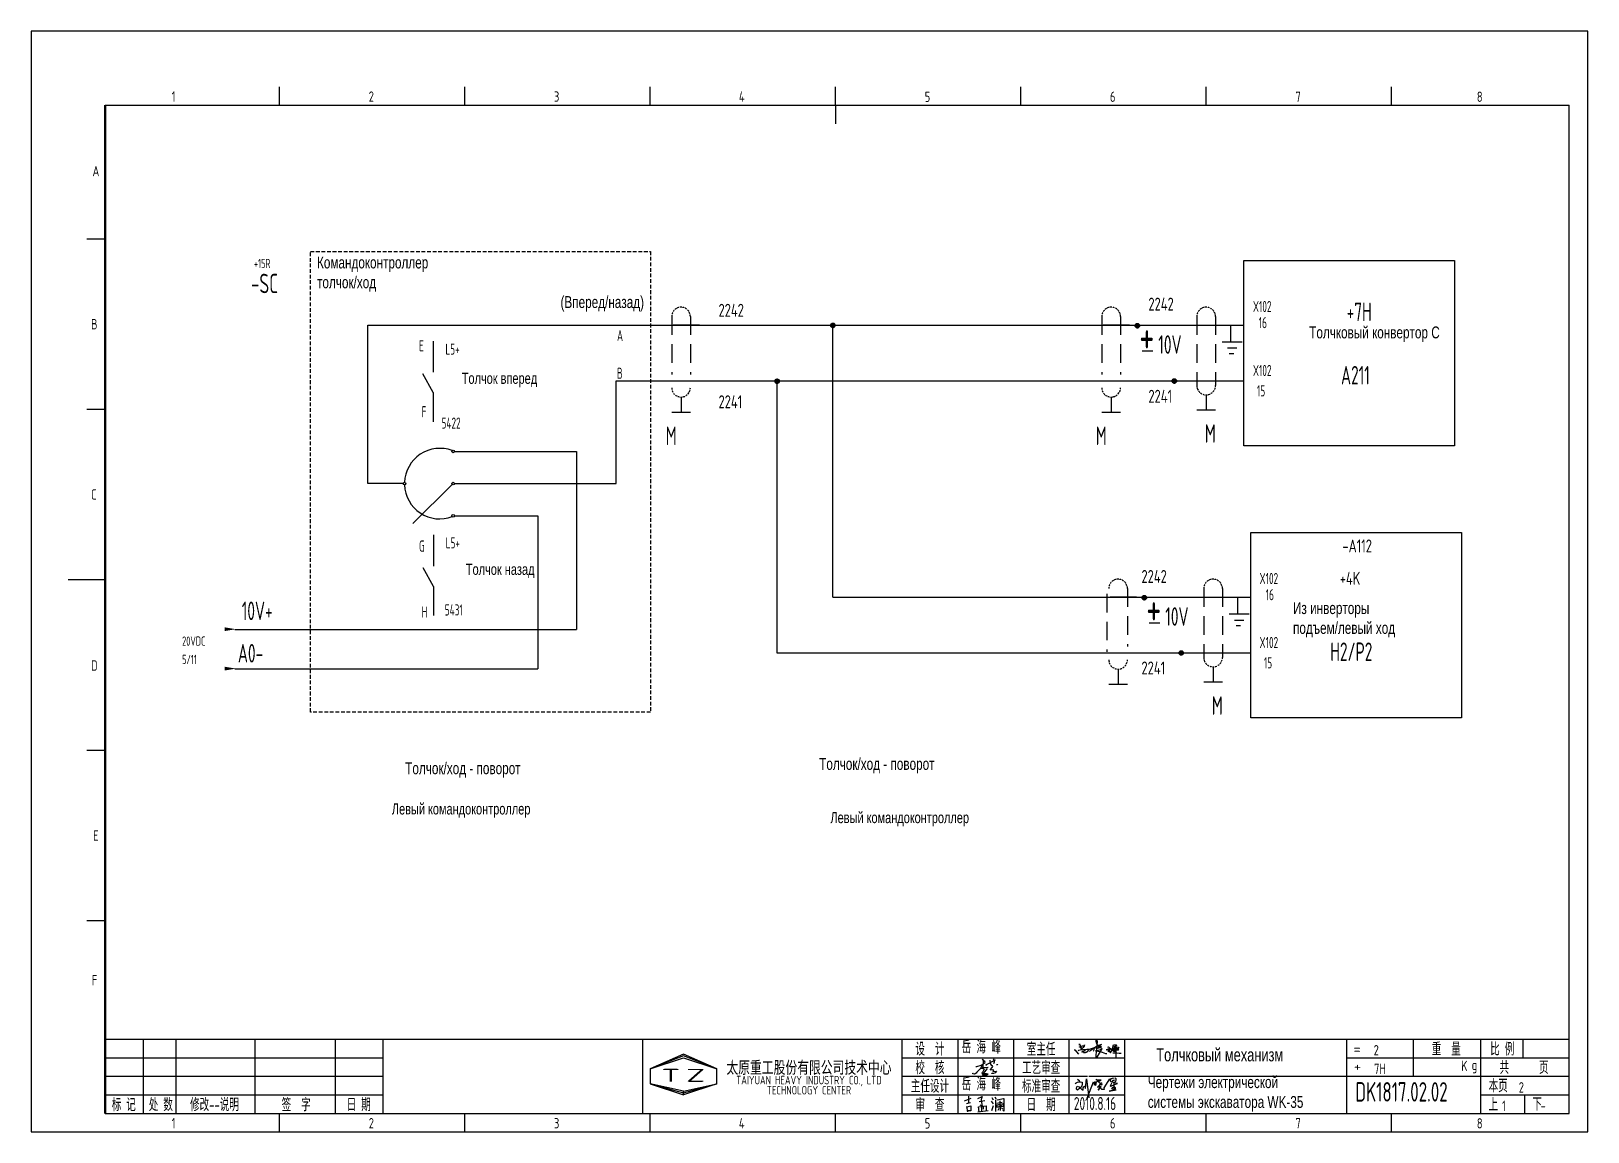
# Model space of a CAD drawing. Extents: x -1765 to 7249, y -2624 to 2092.
# Drawn here: x 644.8 to 1064.8, y -541.9 to -244.9 of the extents above; entities that cross this region are included whole.
import ezdxf
from ezdxf.enums import TextEntityAlignment as Align

# ---------------------------------------------------------------- set-up
doc = ezdxf.new("R2010")
doc.units = 0
doc.header["$LTSCALE"] = 2
doc.linetypes.add('DASHDOT', pattern=[1, 0.5, -0.25, 0, -0.25])
doc.linetypes.add('DASHED2', pattern=[0.375, 0.25, -0.125])
doc.layers.get('0').update_dxf_attribs({"linetype": 'CONTINUOUS'})
for name, color, linetype in [('01', 7, 'CONTINUOUS'), ('11', 3, 'CONTINUOUS'), ('CONTINUOUS', 7, 'CONTINUOUS'), ('DASHED', 2, 'DASHED2')]:
    doc.layers.add(name, color=color, linetype=linetype)
doc.styles.add('ROMAN', font='ROMANC.shx', dxfattribs={"width": 0.7, "height": 0.7})
doc.styles.add('ROMANS', font='romans', dxfattribs={"width": 0.67, "bigfont": 'hzlib'})
doc.styles.get("Standard").update_dxf_attribs({"font": 'isocp.shx', "width": 0.707, "bigfont": 'dfst.shx'})

msp = doc.modelspace()

# ---------------------------------------------------------------- texts
at = {"linetype": 'DASHED2', "ltscale": 2, "attachment_point": 1}
for s, insert, char_height, width in [('{\\fArial|b0|i0|c204|p34;\\H0.9167x;\\C1;Командоконтроллер толчок/ход}', (721.97, -305.68), 3.5, 28.872), ('{\\fArial|b0|i0|c204|p34;\\H0.9167x;\\C1;(Вперед/назад)}', (787.66, -316.36), 3.5, 12.9706), ('{\\fArial|b0|i0|c204|p34;\\H0.9167x;\\C1;Толчковый конвертор С\\C256; }', (989.66, -324.55), 3.5, 35.3118), ('{\\fArial|b0|i0|c204|p34;\\C1;Толчок вперед}', (761.01, -337.03), 3, 21.6093), ('{\\fArial|b0|i0|c204|p34;\\C1;Толчок назад}', (762.12, -388.57), 3, 19.2599), ('{\\fArial|b0|i0|c204|p34;\\H0.9167x;\\C1;Из инверторы подъем/левый ход}', (985.28, -398.94), 3.5, 36.4608), ('{\\fArial|b0|i0|c204|p34;\\H0.9167x;Толчок/ход - поворот}', (857.44, -440.98), 3.5, 36.9095), ('{\\fArial|b0|i0|c204|p34;\\H0.9167x;Толчок/ход - поворот}', (745.76, -442.15), 3.5, 43.598), ('{\\fArial|b0|i0|c204|p34;\\C1;Левый командоконтроллер}', (742.15, -453.22), 3, 40.1017), ('{\\fArial|b0|i0|c204|p34;\\C1;Левый командоконтроллер}', (860.48, -455.56), 3, 40.1017), ('{\\fArial|b0|i0|c204|p34;Толчковый механизм}', (948.4, -519.33), 3.5, 55.1415), ('{\\fArial|b0|i0|c204|p34;\\H0.9167x;Чертежи электрической системы экскаватора WK-35}', (946.11, -526.84), 3.5, 45.4694)]:
    msp.add_mtext(s, dxfattribs=dict(at, insert=insert, char_height=char_height, width=width))
at = {"char_height": 3.5, "attachment_point": 1}
for s, insert, width in [('岳 海 峰', (895.86, -517.23), 12.9495), ('岳 海 峰', (895.86, -527.23), 12.9495), ('2010.8.16', (926.16, -532.46), 12.1142)]:
    msp.add_mtext(s, dxfattribs=dict(at, insert=insert, width=width))
at = {"layer": '11', "color": 1, "width": 0.707}
msp.add_text('-SC', height=5.25, dxfattribs=at).set_placement((704.16, -315.57))
at = {"layer": '11', "width": 0.707}
msp.add_text('DK1817.02.02', height=5.25, dxfattribs=at).set_placement((1002.11, -533.69))
at = {"layer": 'CONTINUOUS', "linetype": 'Continuous', "style": 'ROMAN'}
for s, height, width, p in [('1', 2.8, 0.7, (682.76, -263.92)), ('2', 2.8, 0.7, (735.92, -263.92)), ('3', 2.8, 0.7, (785.9, -263.92)), ('4', 2.8, 0.7, (835.79, -263.92)), ('5', 2.8, 0.7, (885.93, -263.96)), ('6', 2.8, 0.7, (935.91, -263.96)), ('7', 2.8, 0.7, (985.94, -263.96)), ('8', 2.8, 0.7, (1034.89, -263.96)), ('A', 2.8, 0.7, (661.4, -284.01)), ('B', 2.8, 0.7, (661.01, -325.33)), ('C', 2.8, 0.7, (661.01, -371.27)), ('D', 2.8, 0.7, (661.01, -417.44)), ('E', 2.8, 0.7, (661.57, -463.33)), ('F', 2.8, 0.7, (661.22, -502.33)), ('2', 2.8, 0.7, (1007.04, -521.23)), ('T', 3.5, 1.8, (814.83, -528.36)), ('Z', 3.5, 1.8, (821.53, -528.36)), ('7H', 2.8, 0.7, (1007.15, -526.25)), ('K', 2.8, 0.7, (1030.67, -525.46)), ('g', 2.8, 0.7, (1033.5, -525.2)), ('2', 2.8, 0.7, (1046.2, -531.24)), ('1', 2.8, 0.7, (1041.7, -536.24)), ('-', 2.8, 0.7, (1052.08, -536.24)), ('1', 2.8, 0.7, (682.76, -540.92)), ('2', 2.8, 0.7, (735.92, -540.92)), ('3', 2.8, 0.7, (785.9, -540.92)), ('4', 2.8, 0.7, (835.79, -540.92)), ('5', 2.8, 0.7, (885.93, -540.96)), ('6', 2.8, 0.7, (935.91, -540.96)), ('7', 2.8, 0.7, (985.94, -540.96)), ('8', 2.8, 0.7, (1034.89, -540.96))]:
    msp.add_text(s, height=height, dxfattribs=dict(at, width=width)).set_placement(p)
at = {"layer": 'CONTINUOUS', "color": 1, "style": 'ROMANS', "width": 0.67}
for s, p in [('2242', (830.29, -321.93)), ('2242', (946.27, -320.26)), ('2241', (830.29, -346.62)), ('2241', (946.27, -345.13)), ('-A112', (998.61, -385.51)), ('2242', (944.4, -393.75)), ('+4K', (997.91, -394.25)), ('2241', (944.4, -418.44))]:
    msp.add_text(s, height=3.5, dxfattribs=at).set_placement(p)
at = {"layer": 'CONTINUOUS', "color": 1, "width": 0.67}
for s, height, p in [('  X102', 3, (972.18, -320.67)), ('+7H', 5, (999.76, -323.09)), ('16', 3, (976.04, -325.02)), ('A', 3, (802.9, -328.51)), ('+', 10, (943.79, -331.96)), ('10V', 5, (948.94, -331.92)), ('E', 3, (749.49, -331.26)), ('L5+', 3, (756.61, -332.15)), ('B', 3, (802.9, -338.67)), ('  X102', 3, (972.18, -337.93)), ('A211', 5, (998.24, -340.2)), ('15', 3, (975.56, -343.42)), ('F', 3, (750.16, -349.05)), ('5422', 3, (755.57, -352.11)), ('M', 5, (816.06, -356.54)), ('M', 5, (932.08, -356.54)), ('M', 5, (961.5, -355.94)), ('L5+', 3, (756.69, -384.45)), ('G', 3, (749.49, -385.3)), ('  X102', 3, (973.97, -394.06)), ('10V+', 5, (701.66, -403.78)), ('+', 10, (945.67, -405.35)), ('16', 3, (977.92, -398.42)), ('H', 3, (750.16, -403.09)), ('5431', 3, (756.44, -402.54)), ('10V', 5, (950.82, -405.31)), ('20VDC', 2.5, (685.57, -410.69)), ('A0-', 5, (700.62, -415.22)), ('  X102', 3, (973.97, -411.32)), ('H2/P2', 5, (995.34, -414.81)), ('5/11', 2.5, (685.57, -415.63)), ('15', 3, (977.44, -416.81)), ('M', 5, (963.38, -429.33))]:
    msp.add_text(s, height=height, dxfattribs=at).set_placement(p)
at = {"layer": 'CONTINUOUS', "width": 0.67}
for s, p in [('设  计', (887.33, -519.36)), ('室主任', (917.33, -519.36)), ('重  量', (1026.63, -519.36)), ('比 例', (1041.73, -519.36)), ('校  核', (887.33, -524.36)), ('工艺审查', (917.33, -524.36)), ('共      页', (1047.63, -524.35)), ('主任设计', (887.33, -529.36)), ('标准审查', (917.33, -529.36)), ('本页', (1040.63, -529.25)), ('标 记', (669.83, -534.36)), ('处 数', (679.83, -534.36)), ('修改--说明', (694.3, -534.36)), ('签  字', (716.33, -534.36)), ('日 期', (733.21, -534.36)), ('审  查', (887.33, -534.36)), ('日  期', (917.33, -534.36)), ('上', (1039.33, -534.34)), ('下', (1051.16, -534.34))]:
    msp.add_text(s, height=3.5, dxfattribs=at).set_placement(p, align=Align.MIDDLE)
at = {"layer": 'CONTINUOUS', "linetype": 'Continuous', "style": 'ROMAN'}
for s, p in [('=', (1001.57, -520.81)), ('+', (1001.67, -525.55))]:
    msp.add_text(s, height=2.8, dxfattribs=at).set_placement(p)
at = {"layer": 'CONTINUOUS', "insert": (854.7, -527.3), "char_height": 3.3, "width": 50, "attachment_point": 5, "line_spacing_factor": 0.7125}
msp.add_mtext('{\\f宋体|b0|i0|c134|p2;太原重工股份有限公司技术中心\\P\\Fromans.shx;\\H0.6969x;TAIYUAN HEAVY INDUSTRY CO., LTD\\PTECHNOLOGY CENTER}', dxfattribs=at)
at = {"layer": 'DASHED', "color": 1, "width": 0.67}
msp.add_text('+15R', height=2.5, dxfattribs=at).set_placement((704.94, -308.81))

# ---------------------------------------------------------------- blocks, each defined once
blk = doc.blocks.new('A$C5BE500A0')
for p, q in [((64.4, 48.9), (64.5, 51.6)), ((65.3, 44.3), (64.4, 48.9)), ((64.5, 51.6), (65.9, 52.2)), ((67.1, 48.5), (64.5, 17.9)), ((65.9, 52.2), (66.5, 51.5)), ((66.5, 51.5), (67.1, 48.5)), ((0, 24.1), (1.5, 23.9)), ((1.5, 23.9), (12.6, 10.8)), ((11.6, 21), (13.8, 22.8)), ((13.8, 22.8), (17.9, 23.5)), ((15.3, 41.2), (22.2, 26.1)), ((15.3, 40.1), (15.3, 41.2)), ((15.4, 37.7), (15.3, 40.1)), ((15.4, 32.4), (21, 34.6)), ((15.5, 31.8), (15.4, 32.4)), ((19.1, 30.1), (15.5, 31.8)), ((17.9, 23.5), (26, 24.9)), ((22.2, 26.1), (19.1, 30.1)), ((21, 34.6), (24.5, 35.1)), ((22.6, 18.1), (23.6, 19.3)), ((23.7, 17.3), (22.6, 18.1)), ((23.3, 27.9), (23.1, 27.8)), ((25.3, 29.5), (23.3, 27.9)), ((23.6, 19.3), (25.8, 19.9)), ((24.5, 35.1), (28.2, 35.6)), ((26.1, 16.2), (24.9, 15)), ((26.8, 30.7), (25.3, 29.5)), ((25.8, 19.9), (29.2, 20.8)), ((26, 24.9), (36.8, 26.1)), ((28.4, 20), (26.1, 16.2)), ((29.4, 34), (26.8, 30.7)), ((28.2, 35.6), (30.2, 36.8)), ((29.4, 15.2), (28.2, 15.7)), ((29.5, 22.1), (28.4, 20)), ((29.2, 20.8), (33, 21.4)), ((30.2, 38), (29.4, 34)), ((32.4, 15.1), (29.4, 15.2)), ((30.2, 22.7), (29.5, 22.1)), ((30.2, 36.8), (30.2, 38)), ((31.6, 22.6), (30.2, 22.7)), ((32.8, 22.1), (31.6, 22.6)), ((35, 16.2), (32.4, 15.1)), ((33, 21.4), (32.8, 22.1)), ((37.6, 17.7), (35, 16.2)), ((36.8, 26.1), (40.9, 26)), ((39.7, 20.3), (37.6, 17.7)), ((40.8, 21.6), (39.7, 20.3)), ((40.2, 22.8), (44.3, 25.4)), ((41.7, 24.4), (40.8, 21.6)), ((40.9, 26), (41.7, 24.4)), ((44.3, 25.4), (50.6, 27.7)), ((44.7, 18.7), (49.1, 22.6)), ((49.1, 22.6), (54.4, 27.2)), ((50.6, 27.7), (56.2, 29.3)), ((54.4, 27.2), (59.1, 30.4)), ((56.8, 20.6), (55.9, 19.6)), ((56.2, 29.3), (60.8, 29.6)), ((56.7, 31.7), (57.4, 29.6)), ((57.6, 25), (56.8, 20.6)), ((57.4, 29.6), (57.6, 25)), ((59.1, 30.4), (64.7, 33.7)), ((60.8, 29.6), (62.2, 29.2)), ((66.6, 21), (62.5, 20.6)), ((62.5, 20.6), (75.7, 18.4)), ((64.5, 17.9), (63.3, 8.5)), ((63.3, 8.5), (63.5, 0.1)), ((63.5, 0.1), (64.3, 0)), ((64.3, 0), (67.5, 2.5)), ((64.7, 33.7), (72, 37.3)), ((67.5, 39.5), (65.3, 44.3)), ((69.8, 21.4), (66.6, 21)), ((70.3, 36.3), (67.5, 39.5)), ((67.5, 2.5), (73.8, 13.7)), ((68.3, 28.6), (72.6, 29.4)), ((69.3, 29), (68.3, 28.6)), ((72, 30.5), (69.3, 29)), ((69.9, 34.1), (69.7, 33.3)), ((69.7, 33.3), (71.9, 33.6)), ((76.7, 24.1), (69.8, 21.4)), ((74.6, 36.5), (69.9, 34.1)), ((73.8, 32.8), (70.3, 36.3)), ((71.9, 33.6), (75.3, 34.2)), ((72, 37.3), (77.8, 39)), ((74.8, 31.8), (72, 30.5)), ((72.6, 29.4), (78.2, 30.4)), ((77.7, 30.8), (73.8, 32.8)), ((73.8, 13.7), (77.7, 20)), ((79.7, 39.2), (74.6, 36.5)), ((76.7, 32.6), (74.8, 31.8)), ((75.3, 34.2), (77, 34.5)), ((75.7, 18.4), (81.9, 16.6)), ((77.7, 33.5), (76.7, 32.6)), ((79.9, 25.4), (76.7, 24.1)), ((77, 34.5), (78, 34.1)), ((78, 34.1), (77.7, 33.5)), ((80.1, 30.5), (77.7, 30.8)), ((77.7, 20), (81.2, 25.6)), ((77.8, 39), (79.7, 39.2)), ((78.2, 30.4), (80.1, 30.5)), ((82.1, 26.9), (79.9, 25.4)), ((81.2, 25.6), (82.1, 26.9)), ((81.9, 16.6), (87.3, 14.8)), ((87.3, 14.8), (91.3, 12.9)), ((91.3, 12.9), (94.8, 12.6)), ((94.5, 25.2), (94.9, 23.9)), ((94.8, 12.6), (95.8, 12.8)), ((94.9, 23.9), (95.3, 23)), ((95.3, 23), (95.8, 22.8)), ((95.8, 22.8), (97, 23.3)), ((97, 23.3), (97.8, 25.3)), ((98.5, 23.8), (97.4, 25.9)), ((97.8, 25.3), (100.8, 27)), ((101.1, 23.3), (98.5, 23.8)), ((99, 31.4), (100.1, 32)), ((100.7, 21.1), (99.2, 17.4)), ((99.2, 17.4), (101.9, 20.9)), ((100.1, 32), (101.1, 31.6)), ((102.1, 27.7), (100.7, 21.1)), ((100.8, 27), (103.5, 26.5)), ((101.1, 31.6), (102.1, 30.6)), ((103.3, 23.7), (101.1, 23.3)), ((101.9, 20.9), (103.1, 21.8)), ((102.1, 30.6), (102.1, 27.7)), ((103.1, 21.8), (103.7, 20.1)), ((104.7, 23.9), (103.3, 23.7)), ((103.5, 26.5), (104.5, 25.2)), ((103.7, 20.1), (103.9, 18.5)), ((103.9, 18.5), (105, 16.1)), ((104.2, 28.7), (108.3, 26.3)), ((104.5, 25.2), (104.7, 23.9)), ((105, 16.1), (106.4, 15.7)), ((106.4, 15.7), (107.7, 17.3)), ((107.7, 17.3), (110.9, 22.6)), ((108.3, 26.3), (115.7, 20.2)), ((110.9, 22.6), (113.3, 30.9)), ((111.7, 21.6), (125.7, 23.5)), ((115.4, 22.1), (111.7, 21.6)), ((112.9, 30.9), (112.3, 30.9)), ((117.4, 32.7), (112.9, 30.9)), ((112.9, 26.9), (127.4, 26.5)), ((124.7, 26.6), (112.9, 26.9)), ((113.3, 30.9), (114.4, 35)), ((113.4, 15.2), (124.8, 14.7)), ((114.4, 35), (115.4, 38.4)), ((115.4, 38.4), (118.1, 38.8)), ((122.5, 23.3), (115.4, 22.1)), ((115.7, 20.2), (118.5, 18.9)), ((116.7, 30.8), (120.9, 31.8)), ((122.1, 34.8), (117.4, 32.7)), ((118.1, 38.8), (123.3, 38.3)), ((118.5, 18.9), (120.8, 19.6)), ((120.8, 19.6), (121.1, 20.7)), ((120.9, 31.8), (124.1, 32)), ((121.7, 31.5), (122.2, 1.9)), ((123, 28.1), (121.7, 31.5)), ((124.7, 36.8), (122.1, 34.8)), ((126.4, 24.6), (122.5, 23.3)), ((128.2, 25.5), (123, 28.1)), ((123.3, 38.3), (124.7, 36.8)), ((124.1, 32), (129.1, 31.3)), ((128.1, 26.7), (124.7, 26.6)), ((124.8, 14.7), (132, 14.1)), ((125.7, 23.5), (130.1, 23.8)), ((127.4, 26.5), (126.4, 24.6)), ((130.2, 28.3), (128.1, 26.7)), ((130.5, 24.3), (128.2, 25.5)), ((129.1, 31.3), (130.7, 30.3)), ((130.1, 23.8), (130.5, 24.3)), ((130.7, 30.3), (130.2, 28.3)), ((132, 14.1), (137.3, 13.6))]:
    blk.add_line(p, q)
blk = doc.blocks.new('POINT1')
h = blk.add_hatch()
h.set_pattern_fill('ANGLE', color=256, scale=0.01, style=0)
h.set_pattern_definition([(0, (0, 0), (0, 0.06985), [0.0508, -0.01905]), (90, (0, 0), (-0.06985, 4e-18), [0.0508, -0.01905])])
h.paths.add_polyline_path([(-0.6, 0, 1), (0.6, 0, 1)])
blk.add_circle((0, 0), 0.6)
blk = doc.blocks.new('lf')
for points in [[(409.4, 317.6), (411.9, 317.6), (420.7, 320.5), (429.4, 326.1), (429, 328.4), (426.7, 330.1), (424.2, 331.3), (423.4, 332.6), (424.4, 333.4), (425, 330.7), (425, 327.4), (425, 324.7), (424.8, 321.8), (424.8, 320.3), (424.8, 318.7), (425, 314.7), (425, 313), (424.8, 313)], [(432.1, 320.3), (430.6, 321.6), (450.9, 331.7), (450.9, 332.2)], [(439.5, 330.9), (440, 324.5), (442, 320.7)], [(446.2, 333.8), (448.1, 330.5), (448.1, 326.7), (446.6, 323.8)], [(421.5, 320.1), (421.3, 317.6), (420, 315.1), (418.6, 312.6), (416.7, 310.5), (414.9, 308.5), (411.9, 305.6), (410.1, 304.1), (408, 302.6), (406.1, 302), (403.6, 302.6), (403.6, 303.5), (403.9, 303.5)], [(421.3, 316.2), (424.8, 315.9), (427.1, 316), (429.8, 316), (434.8, 316.8), (436, 316.8)], [(421.9, 314.1), (423.8, 314.1), (425.4, 313.7), (426, 313), (426.9, 312), (427.1, 312), (426.5, 310.5), (426.1, 309.5), (424.2, 306.6), (423.1, 305.4), (422.1, 304.5), (423.2, 303.3), (427.3, 303.1), (429.8, 303.1), (432.3, 302.9), (435.4, 302.7), (433.1, 299.9), (424.6, 299.5), (424, 300.4), (425.6, 303.3), (434.3, 313.5)], [(441.8, 320.7), (443.7, 320.1), (444.9, 317.6), (443.1, 315.5), (439.7, 311.8), (439.8, 310.6), (445.4, 311.2), (447, 310.3), (445.6, 307.4), (453.6, 308), (450.3, 304.7), (447, 303.3), (443.7, 303.1), (442.9, 303.7)], [(453.4, 322.4), (454.9, 322.2), (455.7, 321.8), (456.1, 321.6), (456.3, 321.4)]]:
    blk.add_lwpolyline(points)

# ---------------------------------------------------------------- linework, layer by layer
at = {"color": 1, "ltscale": 2}
for p, q in [((735.63, -366.96), (735.63, -324.23)), ((861.11, -397.62), (861.11, -324.23)), ((968.55, -328.69), (968.55, -324.26)), ((966.15, -328.69), (971.58, -328.69)), ((967.61, -330.35), (970.12, -330.35)), ((968.03, -331.81), (969.28, -331.81)), ((802.64, -366.93), (802.64, -339.23)), ((846.13, -412.7), (846.13, -339.23)), ((759.07, -358.25), (781.48, -358.25)), ((781.48, -358.25), (791.93, -358.25)), ((791.93, -358.25), (791.93, -406.35)), ((739.32, -366.96), (735.63, -366.96)), ((745.23, -366.96), (739.32, -366.96)), ((747.81, -377.69), (758.46, -367.2)), ((759.07, -366.95), (802.64, -366.93)), ((759.07, -375.64), (781.57, -375.64)), ((781.57, -375.64), (781.57, -416.94)), ((970.43, -402.08), (970.43, -397.65)), ((968.03, -402.08), (973.46, -402.08)), ((699.79, -406.35), (791.93, -406.35)), ((969.49, -403.75), (972, -403.75)), ((969.91, -405.21), (971.16, -405.21)), ((861.11, -412.69), (861.11, -412.62)), ((699.79, -416.94), (781.57, -416.94))]:
    msp.add_line(p, q, dxfattribs=at)
for p, q in [((939.83, -526.86), (999.83, -526.86)), ((896.68, -533.45), (898.49, -532.81)), ((897.69, -532.27), (897.69, -534.09)), ((900.23, -532.85), (901.4, -532.33)), ((900.23, -532.85), (900.23, -532.85)), ((900.62, -533.63), (902.18, -533.37)), ((901.4, -532.33), (901.14, -533.11)), ((901.14, -533.11), (901.14, -533.37)), ((901.14, -533.37), (901.4, -534.92)), ((904, -532.62), (904.36, -533.26)), ((904.82, -532.41), (905.18, -533.05)), ((905.06, -533.35), (905.06, -536.35)), ((905.51, -533.2), (907.21, -532.84)), ((907.21, -532.84), (907.24, -532.84)), ((907.24, -532.84), (907.24, -536.29)), ((897.19, -534.23), (898.23, -533.97)), ((897.19, -535.01), (897.45, -536.43)), ((897.32, -535.13), (898.36, -534.88)), ((898.36, -536.17), (897.32, -536.17)), ((897.45, -533.97), (897.45, -533.97)), ((898.36, -534.88), (898.36, -536.17)), ((900.24, -536.48), (903.01, -536.11)), ((900.3, -535.13), (900.56, -536.43)), ((900.43, -535.13), (902.51, -534.88)), ((901.4, -534.92), (900.88, -534.66)), ((901.21, -535.13), (901.21, -536.17)), ((901.73, -535.01), (901.73, -535.78)), ((902.51, -534.88), (902.51, -536.3)), ((903.82, -533.56), (904.36, -534.29)), ((904, -536.11), (904.51, -534.78)), ((905.36, -534.5), (905.39, -535.2)), ((907.06, -534.29), (905.39, -534.63)), ((905.39, -535.2), (907.18, -534.9)), ((905.42, -534.14), (906.85, -533.84)), ((905.95, -535.54), (905.61, -536.05)), ((905.82, -534.81), (906, -534.96)), ((906.21, -533.5), (906.3, -536.11)), ((906.64, -534.63), (906.46, -534.96)), ((906.63, -535.37), (906.97, -535.71)), ((907.24, -536.29), (906.97, -535.99)), ((907.18, -534.9), (907.06, -534.29))]:
    msp.add_line(p, q)
at = {"color": 1, "linetype": 'DASHED2', "ltscale": 2}
msp.add_lwpolyline([(720.18, -304.29), (811.94, -304.29), (811.94, -428.58), (720.18, -428.58)], close=True, dxfattribs=at)
at = {"color": 1, "ltscale": 2}
for centre in [(758.71, -358.25), (745.59, -366.95), (745.59, -366.95), (758.71, -366.95), (758.71, -375.64)]:
    msp.add_circle(centre, 0.356, dxfattribs=at)
for start, end in [(69.5114, 177.8582), (182.1418, 290.5823)]:
    msp.add_arc((755.09, -366.95), 9.52, start, end, dxfattribs=at)
at = {"color": 1}
for points in [[(697.09, -405.73), (697.09, -406.73), (700.09, -406.23)], [(697.09, -416.36), (697.09, -417.36), (700.09, -416.86)]]:
    msp.add_solid(points, dxfattribs=at)
at = {"layer": '01', "color": 1, "ltscale": 2}
for p, q in [((735.63, -324.23), (871.92, -324.23)), ((800.63, -324.23), (871.92, -324.23)), ((825.16, -324.23), (818.04, -324.23)), ((861.74, -324.23), (903.32, -324.23)), ((881.11, -324.23), (903.32, -324.23)), ((902.22, -324.23), (934.07, -324.23)), ((902.36, -324.23), (972.01, -324.23)), ((941.18, -324.23), (934.07, -324.23)), ((935.11, -324.23), (948.55, -324.23)), ((802.64, -339.23), (871.89, -339.23)), ((802.64, -339.23), (871.89, -339.23)), ((861.11, -339.23), (903.3, -339.23)), ((881.11, -339.23), (903.3, -339.23)), ((902.08, -339.23), (948.55, -339.23)), ((902.36, -339.23), (972.01, -339.23)), ((861.11, -397.62), (973.89, -397.62)), ((943.06, -397.62), (935.95, -397.62)), ((936.99, -397.62), (950.43, -397.62)), ((846.13, -412.62), (973.89, -412.62)), ((879.87, -412.62), (950.43, -412.62))]:
    msp.add_line(p, q, dxfattribs=at)
at = {"layer": '01', "color": 1, "linetype": 'Continuous', "ltscale": 2}
for p, q in [((753.31, -328.47), (753.31, -336.88)), ((753.31, -342.36), (753.31, -350.26)), ((753.39, -380.78), (753.39, -389.18)), ((753.39, -394.67), (753.39, -402.57))]:
    msp.add_line(p, q, dxfattribs=at)
at = {"layer": '01', "color": 1, "ltscale": 5}
for p, q in [((944.57, -331.13), (947.44, -331.13)), ((946.45, -404.52), (949.32, -404.52))]:
    msp.add_line(p, q, dxfattribs=at)
at = {"layer": '01', "color": 1, "ltscale": 2}
for points in [[(972.01, -306.73), (1028.85, -306.73), (1028.85, -356.73), (972.01, -356.73)], [(973.89, -380.12), (1030.73, -380.12), (1030.73, -430.12), (973.89, -430.12)]]:
    msp.add_lwpolyline(points, close=True, dxfattribs=at)
at = {"layer": 'CONTINUOUS', "color": 3}
for p, q in [((1064.83, -244.86), (644.83, -244.86)), ((644.83, -244.86), (644.83, -541.86)), ((1064.83, -541.86), (1064.83, -244.86)), ((644.83, -541.86), (1064.83, -541.86))]:
    msp.add_line(p, q, dxfattribs=at)
at = {"layer": 'CONTINUOUS', "linetype": 'Continuous'}
for p, q in [((711.83, -264.86), (711.83, -259.86)), ((761.83, -264.86), (761.83, -259.86)), ((811.83, -264.86), (811.83, -259.86)), ((911.83, -264.86), (911.83, -259.86)), ((961.83, -264.86), (961.83, -259.86)), ((1011.83, -264.86), (1011.83, -259.86)), ((659.83, -300.86), (664.83, -300.86)), ((659.83, -346.86), (664.83, -346.86)), ((654.83, -392.86), (664.83, -392.86)), ((659.83, -438.86), (664.83, -438.86)), ((659.83, -484.86), (664.83, -484.86)), ((664.83, -516.86), (1059.83, -516.86)), ((675.11, -536.86), (675.11, -516.86)), ((683.94, -536.86), (683.94, -516.86)), ((705.18, -516.86), (705.18, -536.86)), ((726.83, -516.86), (726.83, -536.86)), ((739.83, -536.86), (739.83, -516.86)), ((809.83, -536.86), (809.83, -516.86)), ((879.83, -536.86), (879.83, -516.86)), ((894.83, -516.86), (894.83, -536.86)), ((909.83, -516.86), (909.83, -536.86)), ((924.83, -516.86), (924.83, -536.86)), ((939.83, -516.86), (939.83, -536.86)), ((999.83, -536.86), (999.83, -516.86)), ((1017.73, -516.86), (1017.73, -526.86)), ((1035.83, -516.86), (1035.83, -536.86)), ((664.83, -521.86), (739.83, -521.86)), ((820.83, -520.86), (811.83, -524.86)), ((820.83, -521.36), (811.83, -524.86)), ((811.83, -524.86), (820.83, -521.86)), ((811.83, -524.86), (811.83, -528.86)), ((829.83, -524.86), (820.83, -520.86)), ((829.83, -524.86), (820.83, -521.36)), ((820.83, -521.86), (829.83, -524.86)), ((829.83, -528.86), (829.83, -524.86)), ((879.83, -521.86), (929.83, -521.86)), ((929.83, -521.86), (939.83, -521.86)), ((929.83, -521.86), (939.83, -521.86)), ((999.83, -521.86), (1059.83, -521.86)), ((664.83, -526.86), (739.83, -526.86)), ((811.83, -528.86), (820.83, -531.86)), ((820.83, -530.86), (811.83, -528.86)), ((811.83, -528.86), (820.83, -531.36)), ((820.83, -531.36), (829.83, -528.86)), ((829.83, -528.86), (820.83, -531.86)), ((820.83, -530.86), (829.83, -528.86)), ((879.83, -526.86), (929.83, -526.86)), ((930.16, -526.86), (939.83, -526.86)), ((999.83, -526.86), (1059.83, -526.86)), ((664.83, -531.86), (739.83, -531.86)), ((820.83, -531.86), (820.83, -530.86)), ((820.83, -531.86), (820.83, -530.86)), ((879.83, -531.86), (929.83, -531.86)), ((929.83, -531.86), (939.83, -531.86)), ((1035.83, -531.86), (1059.83, -531.86)), ((711.83, -541.86), (711.83, -536.86)), ((761.83, -541.86), (761.83, -536.86)), ((811.83, -541.86), (811.83, -536.86)), ((911.83, -541.86), (911.83, -536.86)), ((961.83, -541.86), (961.83, -536.86)), ((1011.83, -541.86), (1011.83, -536.86))]:
    msp.add_line(p, q, dxfattribs=at)
at = {"layer": 'CONTINUOUS'}
for p, q in [((861.83, -264.86), (861.83, -259.86)), ((664.83, -264.86), (1059.83, -264.86)), ((861.83, -264.86), (861.83, -269.86)), ((1059.83, -536.86), (1059.83, -264.86)), ((1047.33, -516.86), (1047.33, -521.86)), ((926.5, -528.84), (926.75, -528.63)), ((926.5, -528.84), (926.75, -528.63)), ((926.5, -528.84), (926.75, -528.63)), ((926.5, -528.84), (926.75, -528.63)), ((926.75, -528.63), (927.11, -528.48)), ((926.75, -528.63), (927.11, -528.48)), ((926.75, -528.63), (927.11, -528.48)), ((926.75, -528.63), (927.11, -528.48)), ((927.11, -528.48), (927.47, -528.38)), ((927.11, -528.48), (927.47, -528.38)), ((927.11, -528.48), (927.47, -528.38)), ((927.11, -528.48), (927.47, -528.38)), ((927.16, -527.66), (927.52, -527.87)), ((927.16, -527.66), (927.52, -527.87)), ((927.16, -527.66), (927.52, -527.87)), ((927.16, -527.66), (927.52, -527.87)), ((927.47, -528.38), (927.98, -528.33)), ((927.47, -528.38), (927.98, -528.33)), ((927.47, -528.38), (927.98, -528.33)), ((927.47, -528.38), (927.98, -528.33)), ((927.52, -527.87), (927.57, -528.02)), ((927.52, -527.87), (927.57, -528.02)), ((927.52, -527.87), (927.57, -528.02)), ((927.52, -527.87), (927.57, -528.02)), ((927.57, -528.02), (927.57, -528.33)), ((927.57, -528.02), (927.57, -528.33)), ((927.57, -528.02), (927.57, -528.33)), ((927.57, -528.02), (927.57, -528.33)), ((927.98, -528.33), (928.38, -528.43)), ((927.98, -528.33), (928.38, -528.43)), ((927.98, -528.33), (928.38, -528.43)), ((927.98, -528.33), (928.38, -528.43)), ((928.38, -529.04), (928.28, -529.4)), ((928.38, -529.04), (928.28, -529.4)), ((928.38, -529.04), (928.28, -529.4)), ((928.38, -529.04), (928.28, -529.4)), ((928.38, -528.43), (928.38, -528.63)), ((928.38, -528.43), (928.38, -528.63)), ((928.38, -528.43), (928.38, -528.63)), ((928.38, -528.43), (928.38, -528.63)), ((928.38, -528.63), (928.38, -529.04)), ((928.38, -528.63), (928.38, -529.04)), ((928.38, -528.63), (928.38, -529.04)), ((928.38, -528.63), (928.38, -529.04)), ((929.3, -530.16), (929.56, -527.51)), ((929.3, -530.16), (929.56, -527.51)), ((929.3, -530.16), (929.56, -527.51)), ((929.3, -530.16), (929.56, -527.51)), ((929.56, -527.51), (930.17, -532.71)), ((929.56, -527.51), (930.17, -532.71)), ((929.56, -527.51), (930.17, -532.71)), ((929.56, -527.51), (930.17, -532.71)), ((929.71, -532.76), (931.5, -528.35)), ((929.71, -532.76), (931.5, -528.35)), ((929.71, -532.76), (931.5, -528.35)), ((929.71, -532.76), (931.5, -528.35)), ((931.54, -528.43), (931.65, -528.9)), ((931.54, -528.43), (931.65, -528.9)), ((931.54, -528.43), (931.65, -528.9)), ((931.54, -528.43), (931.65, -528.9)), ((931.65, -528.43), (931.8, -528.32)), ((931.65, -528.43), (931.8, -528.32)), ((931.65, -528.43), (931.8, -528.32)), ((931.65, -528.43), (931.8, -528.32)), ((931.76, -529.23), (931.65, -528.43)), ((931.76, -529.23), (931.65, -528.43)), ((931.76, -529.23), (931.65, -528.43)), ((931.76, -529.23), (931.65, -528.43)), ((931.65, -528.9), (931.76, -529.23)), ((931.65, -528.9), (931.76, -529.23)), ((931.65, -528.9), (931.76, -529.23)), ((931.65, -528.9), (931.76, -529.23)), ((931.8, -528.32), (931.95, -528.32)), ((931.8, -528.32), (931.95, -528.32)), ((931.8, -528.32), (931.95, -528.32)), ((931.8, -528.32), (931.95, -528.32)), ((931.87, -529.01), (931.91, -528.76)), ((931.87, -529.01), (931.91, -528.76)), ((931.87, -529.01), (931.91, -528.76)), ((931.87, -529.01), (931.91, -528.76)), ((931.91, -529.27), (931.87, -529.01)), ((931.91, -529.27), (931.87, -529.01)), ((931.91, -529.27), (931.87, -529.01)), ((931.91, -529.27), (931.87, -529.01)), ((931.91, -528.76), (931.99, -528.57)), ((931.91, -528.76), (931.99, -528.57)), ((931.91, -528.76), (931.99, -528.57)), ((931.91, -528.76), (931.99, -528.57)), ((931.95, -528.32), (932.1, -528.65)), ((931.95, -528.32), (932.1, -528.65)), ((931.95, -528.32), (932.1, -528.65)), ((931.95, -528.32), (932.1, -528.65)), ((931.99, -528.57), (932.24, -528.39)), ((931.99, -528.57), (932.24, -528.39)), ((931.99, -528.57), (932.24, -528.39)), ((931.99, -528.57), (932.24, -528.39)), ((932.1, -529.01), (932.02, -529.34)), ((932.1, -529.01), (932.02, -529.34)), ((932.1, -529.01), (932.02, -529.34)), ((932.1, -529.01), (932.02, -529.34)), ((932.1, -528.65), (932.1, -529.01)), ((932.1, -528.65), (932.1, -529.01)), ((932.1, -528.65), (932.1, -529.01)), ((932.1, -528.65), (932.1, -529.01)), ((932.21, -527.66), (933.34, -528.94)), ((932.39, -527.88), (932.21, -527.66)), ((932.21, -527.66), (933.34, -528.94)), ((932.39, -527.88), (932.21, -527.66)), ((932.21, -527.66), (933.34, -528.94)), ((932.39, -527.88), (932.21, -527.66)), ((932.21, -527.66), (933.34, -528.94)), ((932.39, -527.88), (932.21, -527.66)), ((932.24, -528.39), (932.65, -528.21)), ((932.24, -528.39), (932.65, -528.21)), ((932.24, -528.39), (932.65, -528.21)), ((932.24, -528.39), (932.65, -528.21)), ((933.49, -527.95), (932.39, -527.88)), ((933.49, -527.95), (932.39, -527.88)), ((933.49, -527.95), (932.39, -527.88)), ((933.49, -527.95), (932.39, -527.88)), ((932.65, -528.21), (933.16, -528.06)), ((932.65, -528.21), (933.16, -528.06)), ((932.65, -528.21), (933.16, -528.06)), ((932.65, -528.21), (933.16, -528.06)), ((933.45, -528.76), (933.01, -529.31)), ((933.45, -528.76), (933.01, -529.31)), ((933.45, -528.76), (933.01, -529.31)), ((933.45, -528.76), (933.01, -529.31)), ((933.16, -528.06), (933.49, -527.95)), ((933.16, -528.06), (933.49, -527.95)), ((933.16, -528.06), (933.49, -527.95)), ((933.16, -528.06), (933.49, -527.95)), ((933.34, -528.94), (933.68, -529.2)), ((933.34, -528.94), (933.68, -529.2)), ((933.34, -528.94), (933.68, -529.2)), ((933.34, -528.94), (933.68, -529.2)), ((933.71, -528.68), (933.45, -528.76)), ((933.71, -528.68), (933.45, -528.76)), ((933.71, -528.68), (933.45, -528.76)), ((933.71, -528.68), (933.45, -528.76)), ((933.68, -529.2), (933.82, -528.94)), ((933.68, -529.2), (933.82, -528.94)), ((933.68, -529.2), (933.82, -528.94)), ((933.68, -529.2), (933.82, -528.94)), ((933.82, -528.94), (933.71, -528.68)), ((933.82, -528.94), (933.71, -528.68)), ((933.82, -528.94), (933.71, -528.68)), ((933.82, -528.94), (933.71, -528.68)), ((934.37, -529.95), (935.87, -527.57)), ((934.37, -529.95), (935.87, -527.57)), ((934.37, -529.95), (935.87, -527.57)), ((934.37, -529.95), (935.87, -527.57)), ((935.86, -527.64), (935.99, -528.07)), ((935.86, -527.64), (935.99, -528.07)), ((935.86, -527.64), (935.99, -528.07)), ((935.86, -527.64), (935.99, -528.07)), ((935.96, -527.9), (936.32, -527.48)), ((935.96, -527.9), (936.32, -527.48)), ((935.96, -527.9), (936.32, -527.48)), ((935.96, -527.9), (936.32, -527.48)), ((936.15, -529.18), (935.96, -529.47)), ((936.15, -529.18), (935.96, -529.47)), ((936.15, -529.18), (935.96, -529.47)), ((936.15, -529.18), (935.96, -529.47)), ((935.99, -528.07), (936.22, -528.33)), ((935.99, -528.07), (936.22, -528.33)), ((935.99, -528.07), (936.22, -528.33)), ((935.99, -528.07), (936.22, -528.33)), ((936.32, -528.85), (936.15, -529.18)), ((936.32, -528.85), (936.15, -529.18)), ((936.32, -528.85), (936.15, -529.18)), ((936.32, -528.85), (936.15, -529.18)), ((936.22, -528.33), (936.35, -528.36)), ((936.22, -528.33), (936.35, -528.36)), ((936.22, -528.33), (936.35, -528.36)), ((936.22, -528.33), (936.35, -528.36)), ((936.32, -527.48), (936.61, -527.38)), ((936.32, -527.48), (936.61, -527.38)), ((936.32, -527.48), (936.61, -527.38)), ((936.32, -527.48), (936.61, -527.38)), ((936.41, -528.72), (936.32, -528.85)), ((936.41, -528.72), (936.32, -528.85)), ((936.41, -528.72), (936.32, -528.85)), ((936.41, -528.72), (936.32, -528.85)), ((936.54, -528.33), (936.61, -528.1)), ((936.54, -528.33), (936.61, -528.1)), ((936.54, -528.33), (936.61, -528.1)), ((936.54, -528.33), (936.61, -528.1)), ((936.74, -528.56), (936.54, -528.33)), ((936.74, -528.56), (936.54, -528.33)), ((936.74, -528.56), (936.54, -528.33)), ((936.74, -528.56), (936.54, -528.33)), ((936.61, -527.38), (937, -527.29)), ((936.61, -527.38), (937, -527.29)), ((936.61, -527.38), (937, -527.29)), ((936.61, -527.38), (937, -527.29)), ((936.61, -528.1), (936.8, -527.94)), ((936.61, -528.1), (936.8, -527.94)), ((936.61, -528.1), (936.8, -527.94)), ((936.61, -528.1), (936.8, -527.94)), ((937.16, -528.52), (936.74, -528.56)), ((937.16, -528.52), (936.74, -528.56)), ((937.16, -528.52), (936.74, -528.56)), ((937.16, -528.52), (936.74, -528.56)), ((936.8, -527.94), (937.07, -527.87)), ((936.8, -527.94), (937.07, -527.87)), ((936.8, -527.94), (937.07, -527.87)), ((936.8, -527.94), (937.07, -527.87)), ((936.94, -528.66), (936.97, -529.01)), ((937.92, -528.85), (936.94, -528.66)), ((936.94, -528.66), (936.97, -529.01)), ((937.92, -528.85), (936.94, -528.66)), ((936.94, -528.66), (936.97, -529.01)), ((937.92, -528.85), (936.94, -528.66)), ((936.94, -528.66), (936.97, -529.01)), ((937.92, -528.85), (936.94, -528.66)), ((936.94, -529.21), (937.39, -529.01)), ((936.97, -529.01), (936.94, -529.5)), ((936.94, -529.21), (937.39, -529.01)), ((936.97, -529.01), (936.94, -529.5)), ((936.94, -529.21), (937.39, -529.01)), ((936.97, -529.01), (936.94, -529.5)), ((936.94, -529.21), (937.39, -529.01)), ((936.97, -529.01), (936.94, -529.5)), ((937.07, -527.87), (937.16, -527.84)), ((937.07, -527.87), (937.16, -527.84)), ((937.07, -527.87), (937.16, -527.84)), ((937.07, -527.87), (937.16, -527.84)), ((937.43, -528.26), (937.16, -528.52)), ((937.43, -528.26), (937.16, -528.52)), ((937.43, -528.26), (937.16, -528.52)), ((937.43, -528.26), (937.16, -528.52)), ((937.26, -527.29), (937.49, -527.42)), ((937.26, -527.29), (937.49, -527.42)), ((937.26, -527.29), (937.49, -527.42)), ((937.26, -527.29), (937.49, -527.42)), ((937.39, -529.01), (937.92, -528.85)), ((937.39, -529.01), (937.92, -528.85)), ((937.39, -529.01), (937.92, -528.85)), ((937.39, -529.01), (937.92, -528.85)), ((937.52, -527.81), (937.43, -528.26)), ((937.52, -527.81), (937.43, -528.26)), ((937.52, -527.81), (937.43, -528.26)), ((937.52, -527.81), (937.43, -528.26)), ((937.49, -527.42), (937.52, -527.81)), ((937.49, -527.42), (937.52, -527.81)), ((937.49, -527.42), (937.52, -527.81)), ((937.49, -527.42), (937.52, -527.81)), ((926.85, -530.06), (926.95, -529.7)), ((926.85, -530.06), (926.95, -529.7)), ((926.85, -530.06), (926.95, -529.7)), ((926.85, -530.06), (926.95, -529.7)), ((926.85, -530.37), (926.85, -530.06)), ((926.85, -530.37), (926.85, -530.06)), ((926.85, -530.37), (926.85, -530.06)), ((926.85, -530.37), (926.85, -530.06)), ((927.11, -530.62), (926.85, -530.37)), ((927.11, -530.62), (926.85, -530.37)), ((927.11, -530.62), (926.85, -530.37)), ((927.11, -530.62), (926.85, -530.37)), ((926.95, -529.7), (927.01, -529.55)), ((926.95, -529.7), (927.01, -529.55)), ((926.95, -529.7), (927.01, -529.55)), ((926.95, -529.7), (927.01, -529.55)), ((927.01, -529.55), (927.21, -529.6)), ((927.01, -529.55), (927.21, -529.6)), ((927.01, -529.55), (927.21, -529.6)), ((927.01, -529.55), (927.21, -529.6)), ((927.77, -530.06), (927.11, -530.62)), ((927.77, -530.06), (927.11, -530.62)), ((927.77, -530.06), (927.11, -530.62)), ((927.77, -530.06), (927.11, -530.62)), ((927.21, -529.6), (927.57, -529.75)), ((927.21, -529.6), (927.57, -529.75)), ((927.21, -529.6), (927.57, -529.75)), ((927.21, -529.6), (927.57, -529.75)), ((927.57, -529.75), (927.92, -530.11)), ((927.57, -529.75), (927.92, -530.11)), ((927.57, -529.75), (927.92, -530.11)), ((927.57, -529.75), (927.92, -530.11)), ((928.08, -529.81), (927.77, -530.06)), ((928.08, -529.81), (927.77, -530.06)), ((928.08, -529.81), (927.77, -530.06)), ((928.08, -529.81), (927.77, -530.06)), ((927.92, -530.11), (928.23, -530.37)), ((927.92, -530.11), (928.23, -530.37)), ((927.92, -530.11), (928.23, -530.37)), ((927.92, -530.11), (928.23, -530.37)), ((928.28, -529.4), (928.08, -529.81)), ((928.28, -529.4), (928.08, -529.81)), ((928.28, -529.4), (928.08, -529.81)), ((928.28, -529.4), (928.08, -529.81)), ((928.23, -530.37), (928.38, -530.47)), ((928.23, -530.37), (928.38, -530.47)), ((928.23, -530.37), (928.38, -530.47)), ((928.23, -530.37), (928.38, -530.47)), ((928.38, -530.47), (928.69, -530.57)), ((928.38, -530.47), (928.69, -530.57)), ((928.38, -530.47), (928.69, -530.57)), ((928.38, -530.47), (928.69, -530.57)), ((928.69, -529.96), (928.84, -529.7)), ((928.69, -529.96), (928.84, -529.7)), ((928.69, -529.96), (928.84, -529.7)), ((928.69, -529.96), (928.84, -529.7)), ((928.69, -530.57), (928.69, -529.96)), ((928.69, -530.57), (928.69, -529.96)), ((928.69, -530.57), (928.69, -529.96)), ((928.69, -530.57), (928.69, -529.96)), ((928.84, -529.7), (929.05, -529.5)), ((928.84, -529.7), (929.05, -529.5)), ((928.84, -529.7), (929.05, -529.5)), ((928.84, -529.7), (929.05, -529.5)), ((929.05, -529.5), (929.1, -529.6)), ((929.05, -529.5), (929.1, -529.6)), ((929.05, -529.5), (929.1, -529.6)), ((929.05, -529.5), (929.1, -529.6)), ((929.1, -529.6), (929.25, -529.96)), ((929.1, -529.6), (929.25, -529.96)), ((929.1, -529.6), (929.25, -529.96)), ((929.1, -529.6), (929.25, -529.96)), ((929.25, -529.96), (929.25, -530.06)), ((929.25, -529.96), (929.25, -530.06)), ((929.25, -529.96), (929.25, -530.06)), ((929.25, -529.96), (929.25, -530.06)), ((929.25, -530.06), (929.3, -530.16)), ((929.25, -530.06), (929.3, -530.16)), ((929.25, -530.06), (929.3, -530.16)), ((929.25, -530.06), (929.3, -530.16)), ((932.02, -529.34), (931.91, -529.27)), ((932.02, -529.34), (931.91, -529.27)), ((932.02, -529.34), (931.91, -529.27)), ((932.02, -529.34), (931.91, -529.27)), ((932.72, -529.6), (932.5, -529.82)), ((932.72, -529.6), (932.5, -529.82)), ((932.72, -529.6), (932.5, -529.82)), ((932.72, -529.6), (932.5, -529.82)), ((932.5, -529.82), (932.61, -529.78)), ((932.5, -529.82), (932.61, -529.78)), ((932.5, -529.82), (932.61, -529.78)), ((932.5, -529.82), (932.61, -529.78)), ((932.61, -529.78), (933.31, -529.56)), ((932.61, -529.78), (933.31, -529.56)), ((932.61, -529.78), (933.31, -529.56)), ((932.61, -529.78), (933.31, -529.56)), ((932.68, -530.59), (933.27, -529.89)), ((932.68, -530.59), (933.27, -529.89)), ((932.68, -530.59), (933.27, -529.89)), ((932.68, -530.59), (933.27, -529.89)), ((933.12, -530.04), (932.68, -530.59)), ((933.12, -530.04), (932.68, -530.59)), ((933.12, -530.04), (932.68, -530.59)), ((933.12, -530.04), (932.68, -530.59)), ((933.01, -529.31), (932.72, -529.6)), ((933.01, -529.31), (932.72, -529.6)), ((933.01, -529.31), (932.72, -529.6)), ((933.01, -529.31), (932.72, -529.6)), ((933.49, -529.6), (933.12, -530.04)), ((933.49, -529.6), (933.12, -530.04)), ((933.49, -529.6), (933.12, -530.04)), ((933.49, -529.6), (933.12, -530.04)), ((933.27, -529.89), (933.34, -529.89)), ((933.27, -529.89), (933.34, -529.89)), ((933.27, -529.89), (933.34, -529.89)), ((933.27, -529.89), (933.34, -529.89)), ((933.31, -529.56), (933.45, -529.6)), ((933.31, -529.56), (933.45, -529.6)), ((933.31, -529.56), (933.45, -529.6)), ((933.31, -529.56), (933.45, -529.6)), ((933.34, -529.89), (933.45, -530.15)), ((933.34, -529.89), (933.45, -530.15)), ((933.34, -529.89), (933.45, -530.15)), ((933.34, -529.89), (933.45, -530.15)), ((933.45, -529.6), (933.49, -529.6)), ((933.45, -529.6), (933.49, -529.6)), ((933.45, -529.6), (933.49, -529.6)), ((933.45, -529.6), (933.49, -529.6)), ((933.45, -530.15), (933.64, -530.3)), ((933.45, -530.15), (933.64, -530.3)), ((933.45, -530.15), (933.64, -530.3)), ((933.45, -530.15), (933.64, -530.3)), ((933.64, -530.3), (934.41, -530.37)), ((933.64, -530.3), (934.41, -530.37)), ((933.64, -530.3), (934.41, -530.37)), ((933.64, -530.3), (934.41, -530.37)), ((934.42, -530.36), (934.37, -529.95)), ((934.42, -530.36), (934.37, -529.95)), ((934.42, -530.36), (934.37, -529.95)), ((934.42, -530.36), (934.37, -529.95)), ((935.69, -530.87), (937.56, -530.48)), ((935.69, -530.87), (937.56, -530.48)), ((935.69, -530.87), (937.56, -530.48)), ((935.69, -530.87), (937.56, -530.48)), ((937.03, -530.58), (935.69, -530.87)), ((937.03, -530.58), (935.69, -530.87)), ((937.03, -530.58), (935.69, -530.87)), ((937.03, -530.58), (935.69, -530.87)), ((935.96, -529.47), (936.05, -529.54)), ((935.96, -529.47), (936.05, -529.54)), ((935.96, -529.47), (936.05, -529.54)), ((935.96, -529.47), (936.05, -529.54)), ((936.05, -529.54), (936.41, -529.47)), ((936.05, -529.54), (936.41, -529.47)), ((936.05, -529.54), (936.41, -529.47)), ((936.05, -529.54), (936.41, -529.47)), ((936.38, -530.22), (936.61, -529.93)), ((936.38, -530.22), (936.61, -529.93)), ((936.38, -530.22), (936.61, -529.93)), ((936.38, -530.22), (936.61, -529.93)), ((936.9, -530.45), (936.38, -530.22)), ((936.9, -530.45), (936.38, -530.22)), ((936.9, -530.45), (936.38, -530.22)), ((936.9, -530.45), (936.38, -530.22)), ((936.41, -529.47), (936.94, -529.21)), ((936.41, -529.47), (936.94, -529.21)), ((936.41, -529.47), (936.94, -529.21)), ((936.41, -529.47), (936.94, -529.21)), ((936.61, -529.93), (937.1, -529.73)), ((936.61, -529.93), (937.1, -529.73)), ((936.61, -529.93), (937.1, -529.73)), ((936.61, -529.93), (937.1, -529.73)), ((936.94, -529.99), (936.9, -530.45)), ((936.94, -529.99), (936.9, -530.45)), ((936.94, -529.99), (936.9, -530.45)), ((936.94, -529.99), (936.9, -530.45)), ((936.94, -529.5), (936.94, -529.99)), ((936.94, -529.5), (936.94, -529.99)), ((936.94, -529.5), (936.94, -529.99)), ((936.94, -529.5), (936.94, -529.99)), ((937.26, -530.35), (937.03, -530.58)), ((937.26, -530.35), (937.03, -530.58)), ((937.26, -530.35), (937.03, -530.58)), ((937.26, -530.35), (937.03, -530.58)), ((937.1, -529.73), (937.29, -529.86)), ((937.1, -529.73), (937.29, -529.86)), ((937.1, -529.73), (937.29, -529.86)), ((937.1, -529.73), (937.29, -529.86)), ((937.29, -529.86), (937.26, -530.35)), ((937.29, -529.86), (937.26, -530.35)), ((937.29, -529.86), (937.26, -530.35)), ((937.29, -529.86), (937.26, -530.35)), ((1047.83, -536.86), (1047.83, -531.86)), ((664.83, -536.86), (1059.83, -536.86)), ((861.83, -541.86), (861.83, -536.86)), ((879.83, -536.86), (939.83, -536.86))]:
    msp.add_line(p, q, dxfattribs=at)
at = {"layer": 'CONTINUOUS', "lineweight": 50}
msp.add_line((664.83, -264.86), (664.83, -536.86), dxfattribs=at)
at = {"layer": 'CONTINUOUS', "color": 1}
for p, q in [((753.31, -342.36), (750.52, -337.36)), ((820.19, -343.6), (820.19, -347.63)), ((936.22, -343.6), (936.22, -347.63)), ((961.85, -343), (961.85, -347.03)), ((822.69, -347.76), (817.69, -347.76)), ((938.72, -347.76), (933.72, -347.76)), ((964.35, -347.15), (959.35, -347.15)), ((753.39, -394.67), (750.6, -389.66)), ((938.1, -417), (938.1, -421.02)), ((963.73, -416.39), (963.73, -420.42)), ((940.6, -421.15), (935.6, -421.15)), ((966.23, -420.55), (961.23, -420.55))]:
    msp.add_line(p, q, dxfattribs=at)
at = {"layer": 'DASHED', "color": 1, "ltscale": 10}
for p, q in [((817.69, -321.84), (817.69, -337.47)), ((822.69, -321.84), (822.69, -337.47)), ((933.72, -321.84), (933.72, -337.47)), ((938.72, -321.84), (938.72, -337.47)), ((959.35, -321.84), (959.35, -340.5)), ((964.35, -321.84), (964.35, -340.5)), ((935.03, -396.71), (935.03, -412.35)), ((940.6, -395.23), (940.6, -410.86)), ((961.23, -395.23), (961.23, -413.89)), ((966.23, -395.23), (966.23, -413.89))]:
    msp.add_line(p, q, dxfattribs=at)
at = {"layer": 'DASHED', "color": 1}
for centre, start, end in [((820.19, -321.84), 0, 180), ((936.22, -321.84), 0, 180), ((961.85, -321.84), 0, 180), ((820.19, -341.1), 180, 0), ((936.22, -341.1), 180, 0), ((961.85, -340.5), 180, 0), ((938.1, -395.23), 0, 180), ((963.73, -395.23), 0, 180), ((938.1, -414.5), 180, 0), ((963.73, -413.89), 180, 0)]:
    msp.add_arc(centre, 2.5, start, end, dxfattribs=at)

# ---------------------------------------------------------------- block references
for name, p, xscale, yscale, zscale in [('A$C5BE500A0', (926.24, -521.91), 0.09216000000219537, 0.09215999999929636, 0.09216000000000003), ('lf', (847.27, -564.91), 0.1280000000006112, 0.1279999999999291, 0.128)]:
    msp.add_blockref(name, p, dxfattribs=dict(xscale=xscale, yscale=yscale, zscale=zscale))
at = {"layer": '01', "color": 1, "linetype": 'DASHDOT'}
for p in [(861.14, -324.23), (943.29, -324.32), (846.1, -339.3), (953.26, -339.24), (945.17, -397.71), (955.14, -412.63)]:
    msp.add_blockref('POINT1', p, dxfattribs=at)

msp.set_redraw_order([(e.dxf.handle, doc.entitydb.next_handle()) for e in msp.query("TEXT MTEXT ATTDEF DIMENSION ARC_DIMENSION")])  # texts and dimensions are drawn at this point

doc.saveas('drawing.dxf')
